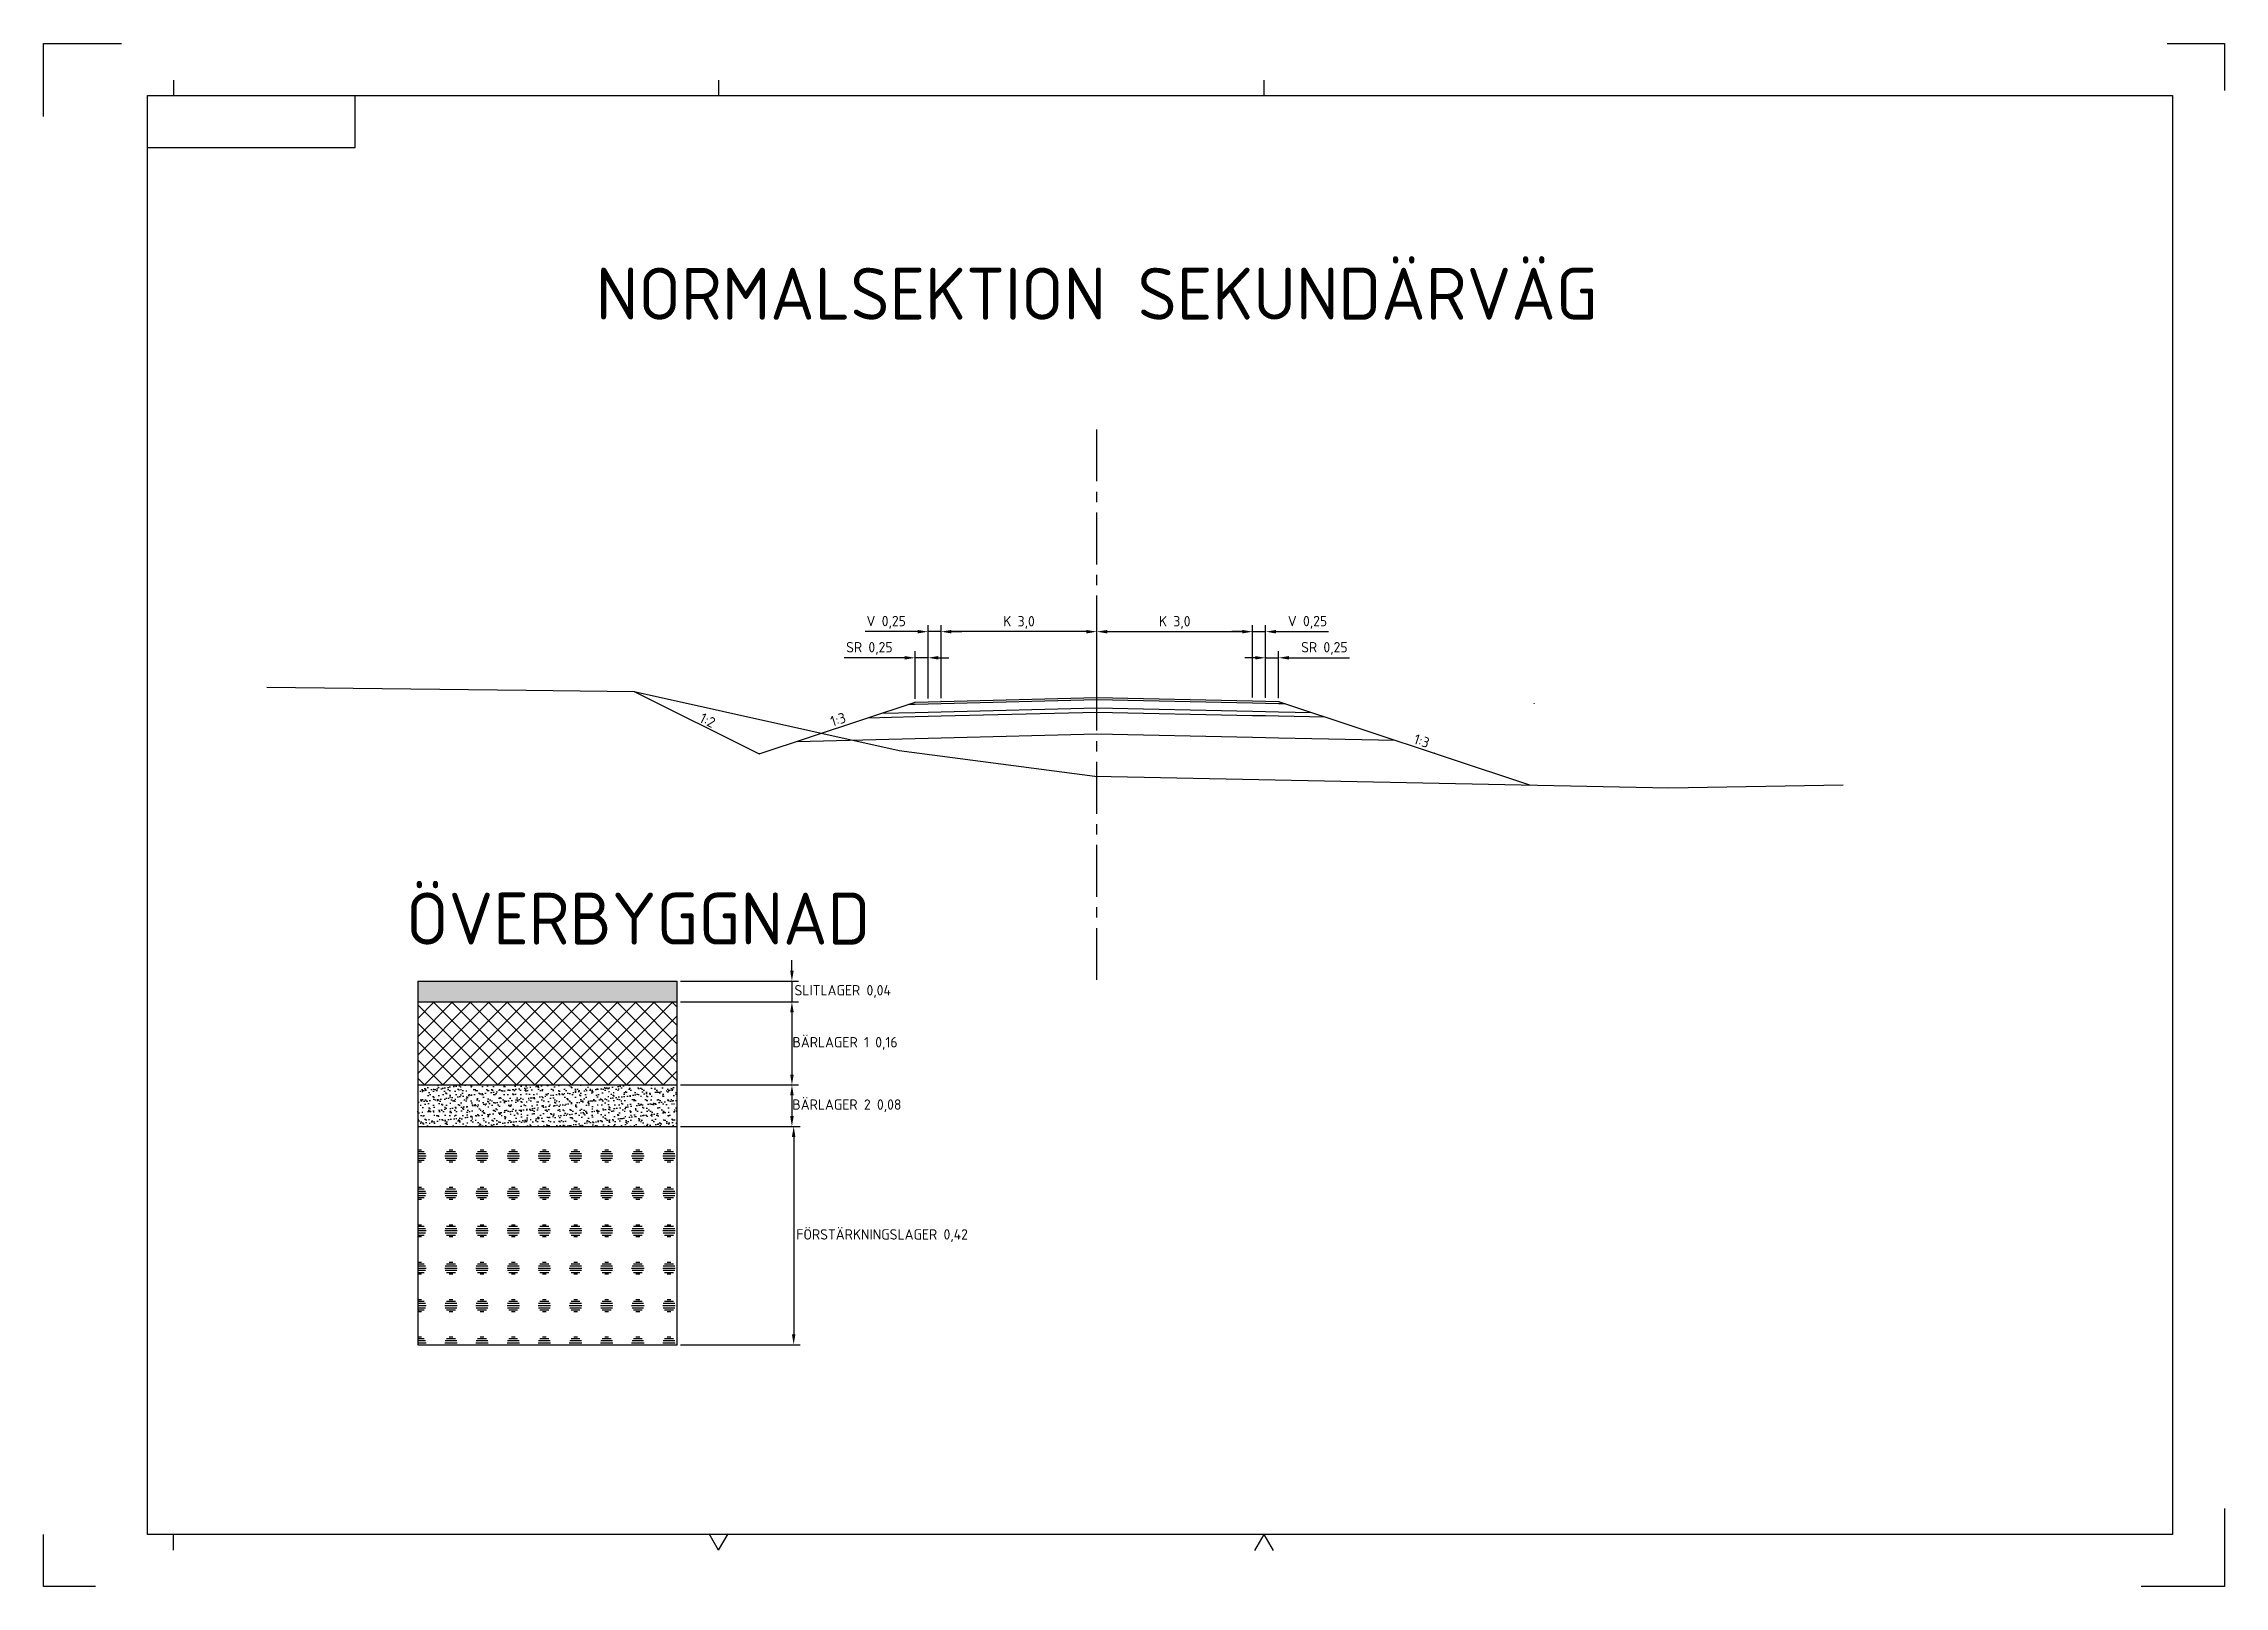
# Model space of a CAD drawing. Header units: metres. Extents: x 767.5 to 855.4, y 688.8 to 718.5.
# Drawn here: x 813.45 to 855.45, y 688.79 to 718.49 of the extents above; entities that cross this region are included whole.
import ezdxf
from ezdxf.enums import TextEntityAlignment as Align

# ---------------------------------------------------------------- set-up
doc = ezdxf.new("R2010")
doc.units = ezdxf.units.M
doc.header["$LTSCALE"] = 0.1
doc.linetypes.add('CENTER', pattern=[16, 10, -2, 2, -2])
for name, color, linetype in [('M-37-CL', 1, 'CENTER'), ('M-37-Dimensions', 3, 'Continuous'), ('M-37-Mark', 4, 'Continuous'), ('M-37-OB_B1', 4, 'Continuous'), ('M-37-OB_B2', 4, 'Continuous'), ('M-37-OB_F1', 4, 'Continuous'), ('M-37-Vag-Overyta', 3, 'Continuous'), ('M-37-Vag-Slitlager', 4, 'Continuous')]:
    doc.layers.add(name, color=color, linetype=linetype)
doc.layers.add('Non-PlotDot', color=7, linetype='Continuous', plot=False)
doc.styles.add('ISO35', font='iso3098.shx')
doc.dimstyles.new('ISO-25', dxfattribs={"dimtxt": 2.5, "dimasz": 2.5, "dimexe": 1.25, "dimexo": 0.625, "dimtad": 1, "dimtxsty": 'Standard', "dimcen": 2.5, "dimadec": 0, "dimazin": 0, "dimtfac": 1, "dimtmove": 0, "dimatfit": 3, "dimfxl": 1, "dimarcsym": 0})

msp = doc.modelspace()

# ---------------------------------------------------------------- texts
at = {"layer": 'M-37-Dimensions', "style": 'ISO35'}
for s, p in [('NORMALSEKTION SEKUNDÄRVÄG', (833.729, 713.178)), ('ÖVERBYGGNAD', (824.896, 701.148))]:
    msp.add_text(s, height=1, dxfattribs=at).set_placement(p, align=Align.CENTER)
for s, rotation, p in [('1:3', 17.941, (828.638, 705.342)), ('1:2', 333.6295, (826.06, 705.441)), ('1:3', 341.5872, (839.817, 705.02))]:
    msp.add_text(s, height=0.2, rotation=rotation, dxfattribs=at).set_placement(p)

# ---------------------------------------------------------------- blocks, each defined once
blk = doc.blocks.new('*D20')
at = {"layer": 'Defpoints', "color": 0, "transparency": 16777216}
for p in [(830.73, 707.172), (830.73, 705.83), (833.729, 705.907)]:
    blk.add_point(p, dxfattribs=at)
at = {"layer": 'M-37-Dimensions', "color": 0, "lineweight": -2, "transparency": 16777216}
for p, q in [((830.73, 705.892), (830.73, 707.297)), ((833.729, 705.97), (833.729, 707.297)), ((833.529, 707.172), (830.93, 707.172))]:
    blk.add_line(p, q, dxfattribs=at)
at = {"layer": 'M-37-Dimensions', "color": 0, "transparency": 16777216}
for points in [[(830.93, 707.205), (830.93, 707.138), (830.73, 707.172)], [(833.529, 707.205), (833.529, 707.138), (833.729, 707.172)]]:
    blk.add_solid(points, dxfattribs=at)
at = {"layer": 'M-37-Dimensions', "color": 0, "transparency": 16777216, "insert": (832.23, 707.349), "char_height": 0.2, "attachment_point": 5, "style": 'ISO35'}
blk.add_mtext('K 3,0', dxfattribs=at)
blk = doc.blocks.new('*D21')
at = {"layer": 'Defpoints', "color": 0, "transparency": 16777216}
for p in [(836.729, 707.172), (833.729, 705.907), (836.729, 705.841)]:
    blk.add_point(p, dxfattribs=at)
at = {"layer": 'M-37-Dimensions', "color": 0, "lineweight": -2, "transparency": 16777216}
for p, q in [((833.729, 705.97), (833.729, 707.297)), ((836.729, 705.903), (836.729, 707.297)), ((833.929, 707.172), (836.529, 707.172))]:
    blk.add_line(p, q, dxfattribs=at)
at = {"layer": 'M-37-Dimensions', "color": 0, "transparency": 16777216}
for points in [[(833.929, 707.205), (833.929, 707.138), (833.729, 707.172)], [(836.529, 707.205), (836.529, 707.138), (836.729, 707.172)]]:
    blk.add_solid(points, dxfattribs=at)
at = {"layer": 'M-37-Dimensions', "color": 0, "transparency": 16777216, "insert": (835.229, 707.349), "char_height": 0.2, "attachment_point": 5, "style": 'ISO35'}
blk.add_mtext('K 3,0', dxfattribs=at)
blk = doc.blocks.new('*D22')
at = {"layer": 'Defpoints', "color": 0, "transparency": 16777216}
for p in [(830.478, 707.172), (830.478, 705.823), (830.729, 705.829)]:
    blk.add_point(p, dxfattribs=at)
at = {"layer": 'M-37-Dimensions', "color": 0, "lineweight": -2, "transparency": 16777216}
for p, q in [((830.478, 705.886), (830.478, 707.297)), ((830.729, 705.892), (830.729, 707.297)), ((830.278, 707.172), (829.265, 707.172)), ((830.729, 707.172), (830.478, 707.172)), ((830.929, 707.172), (831.129, 707.172))]:
    blk.add_line(p, q, dxfattribs=at)
at = {"layer": 'M-37-Dimensions', "color": 0, "transparency": 16777216}
for points in [[(830.278, 707.205), (830.278, 707.138), (830.478, 707.172)], [(830.929, 707.205), (830.929, 707.138), (830.729, 707.172)]]:
    blk.add_solid(points, dxfattribs=at)
at = {"layer": 'M-37-Dimensions', "color": 0, "transparency": 16777216, "insert": (829.672, 707.353), "char_height": 0.2, "attachment_point": 5, "style": 'ISO35'}
blk.add_mtext('V 0,25', dxfattribs=at)
blk = doc.blocks.new('*D23')
at = {"layer": 'Defpoints', "color": 0, "transparency": 16777216}
for p in [(836.979, 707.172), (836.729, 705.841), (836.979, 705.836)]:
    blk.add_point(p, dxfattribs=at)
at = {"layer": 'M-37-Dimensions', "color": 0, "lineweight": -2, "transparency": 16777216}
for p, q in [((836.729, 705.903), (836.729, 707.297)), ((836.979, 705.898), (836.979, 707.297)), ((836.529, 707.172), (836.329, 707.172)), ((836.729, 707.172), (836.979, 707.172)), ((837.179, 707.172), (838.193, 707.172))]:
    blk.add_line(p, q, dxfattribs=at)
at = {"layer": 'M-37-Dimensions', "color": 0, "transparency": 16777216}
for points in [[(836.529, 707.205), (836.529, 707.138), (836.729, 707.172)], [(837.179, 707.205), (837.179, 707.138), (836.979, 707.172)]]:
    blk.add_solid(points, dxfattribs=at)
at = {"layer": 'M-37-Dimensions', "color": 0, "transparency": 16777216, "insert": (837.786, 707.353), "char_height": 0.2, "attachment_point": 5, "style": 'ISO35'}
blk.add_mtext('V 0,25', dxfattribs=at)
blk = doc.blocks.new('*D24')
at = {"layer": 'Defpoints', "color": 0, "transparency": 16777216}
for p in [(830.229, 706.669), (830.229, 705.817), (830.478, 705.823)]:
    blk.add_point(p, dxfattribs=at)
at = {"layer": 'M-37-Dimensions', "color": 0, "lineweight": -2, "transparency": 16777216}
for p, q in [((830.029, 706.669), (828.866, 706.669)), ((830.229, 705.879), (830.229, 706.794)), ((830.478, 706.669), (830.229, 706.669)), ((830.478, 705.886), (830.478, 706.794)), ((830.678, 706.669), (830.878, 706.669))]:
    blk.add_line(p, q, dxfattribs=at)
at = {"layer": 'M-37-Dimensions', "color": 0, "transparency": 16777216}
for points in [[(830.029, 706.702), (830.029, 706.635), (830.229, 706.669)], [(830.678, 706.702), (830.678, 706.635), (830.478, 706.669)]]:
    blk.add_solid(points, dxfattribs=at)
at = {"layer": 'M-37-Dimensions', "color": 0, "transparency": 16777216, "insert": (829.348, 706.849), "char_height": 0.2, "attachment_point": 5, "style": 'ISO35'}
blk.add_mtext('SR 0,25', dxfattribs=at)
blk = doc.blocks.new('*D25')
at = {"layer": 'Defpoints', "color": 0, "transparency": 16777216}
for p in [(837.229, 706.669), (836.979, 705.836), (837.229, 705.83)]:
    blk.add_point(p, dxfattribs=at)
at = {"layer": 'M-37-Dimensions', "color": 0, "lineweight": -2, "transparency": 16777216}
for p, q in [((836.779, 706.669), (836.579, 706.669)), ((836.979, 705.898), (836.979, 706.794)), ((836.979, 706.669), (837.229, 706.669)), ((837.229, 705.893), (837.229, 706.794)), ((837.429, 706.669), (838.593, 706.669))]:
    blk.add_line(p, q, dxfattribs=at)
at = {"layer": 'M-37-Dimensions', "color": 0, "transparency": 16777216}
for points in [[(836.779, 706.702), (836.779, 706.635), (836.979, 706.669)], [(837.429, 706.702), (837.429, 706.635), (837.229, 706.669)]]:
    blk.add_solid(points, dxfattribs=at)
at = {"layer": 'M-37-Dimensions', "color": 0, "transparency": 16777216, "insert": (838.111, 706.849), "char_height": 0.2, "attachment_point": 5, "style": 'ISO35'}
blk.add_mtext('SR 0,25', dxfattribs=at)
blk = doc.blocks.new('VNNP_ISO-A3')
at = {"color": 1}
for p, q in [((0, 283), (0, 297)), ((0, 297), (15, 297)), ((409, 297), (420, 297)), ((420, 297), (420, 288)), ((25, 290), (25, 287)), ((130, 290), (130, 287)), ((235, 290), (235, 287)), ((60, 277), (60, 287)), ((20, 277), (60, 277)), ((420, 15), (420, 0)), ((0, 0), (0, 10)), ((25, 7), (25, 10)), ((130, 7), (128.19, 10.11)), ((130, 7), (131.81, 10.11)), ((235, 10), (233.19, 6.89)), ((235, 10), (236.81, 6.89)), ((10, 0), (0, 0)), ((420, 0), (404, 0))]:
    blk.add_line(p, q, dxfattribs=at)
at = {"color": 7}
for p, q in [((20, 287), (410, 287)), ((20, 10), (20, 287)), ((410, 287), (410, 10)), ((410, 10), (20, 10))]:
    blk.add_line(p, q, dxfattribs=at)
blk = doc.blocks.new('*D26')
at = {"layer": 'Defpoints', "color": 0, "transparency": 16777216}
for p in [(825.65, 700.445), (825.65, 700.045), (827.857, 700.045)]:
    blk.add_point(p, dxfattribs=at)
at = {"layer": 'M-37-Dimensions', "color": 0, "lineweight": -2, "transparency": 16777216}
for p, q in [((827.857, 700.645), (827.857, 700.845)), ((825.713, 700.445), (827.982, 700.445)), ((827.857, 700.445), (827.857, 700.045)), ((825.713, 700.045), (827.982, 700.045)), ((827.857, 699.845), (827.857, 699.645))]:
    blk.add_line(p, q, dxfattribs=at)
at = {"layer": 'M-37-Dimensions', "color": 0, "transparency": 16777216}
for points in [[(827.824, 700.645), (827.891, 700.645), (827.857, 700.445)], [(827.824, 699.845), (827.891, 699.845), (827.857, 700.045)]]:
    blk.add_solid(points, dxfattribs=at)
at = {"layer": 'M-37-Dimensions', "color": 0, "transparency": 16777216, "insert": (828.835, 700.245), "char_height": 0.2, "attachment_point": 5, "style": 'ISO35'}
blk.add_mtext('SLITLAGER 0,04', dxfattribs=at)
blk = doc.blocks.new('*D27')
at = {"layer": 'Defpoints', "color": 0, "transparency": 16777216}
for p in [(825.65, 700.045), (825.65, 698.445), (827.857, 698.445)]:
    blk.add_point(p, dxfattribs=at)
at = {"layer": 'M-37-Dimensions', "color": 0, "lineweight": -2, "transparency": 16777216}
for p, q in [((825.713, 700.045), (827.982, 700.045)), ((827.857, 699.845), (827.857, 698.645)), ((825.713, 698.445), (827.982, 698.445))]:
    blk.add_line(p, q, dxfattribs=at)
at = {"layer": 'M-37-Dimensions', "color": 0, "transparency": 16777216}
for points in [[(827.824, 699.845), (827.891, 699.845), (827.857, 700.045)], [(827.824, 698.645), (827.891, 698.645), (827.857, 698.445)]]:
    blk.add_solid(points, dxfattribs=at)
at = {"layer": 'M-37-Dimensions', "color": 0, "transparency": 16777216, "insert": (828.879, 699.245), "char_height": 0.2, "attachment_point": 5, "style": 'ISO35'}
blk.add_mtext('BÄRLAGER 1 0,16', dxfattribs=at)
blk = doc.blocks.new('*D28')
at = {"layer": 'Defpoints', "color": 0, "transparency": 16777216}
for p in [(825.65, 698.445), (825.65, 697.645), (827.857, 697.645)]:
    blk.add_point(p, dxfattribs=at)
at = {"layer": 'M-37-Dimensions', "color": 0, "lineweight": -2, "transparency": 16777216}
for p, q in [((825.713, 698.445), (827.982, 698.445)), ((827.857, 698.245), (827.857, 697.845)), ((825.713, 697.645), (827.982, 697.645))]:
    blk.add_line(p, q, dxfattribs=at)
at = {"layer": 'M-37-Dimensions', "color": 0, "transparency": 16777216}
for points in [[(827.824, 698.245), (827.891, 698.245), (827.857, 698.445)], [(827.824, 697.845), (827.891, 697.845), (827.857, 697.645)]]:
    blk.add_solid(points, dxfattribs=at)
at = {"layer": 'M-37-Dimensions', "color": 0, "transparency": 16777216, "insert": (828.915, 698.045), "char_height": 0.2, "attachment_point": 5, "style": 'ISO35'}
blk.add_mtext('BÄRLAGER 2 0,08', dxfattribs=at)
blk = doc.blocks.new('*D29')
at = {"layer": 'Defpoints', "color": 0, "transparency": 16777216}
for p in [(825.65, 697.645), (825.65, 693.445), (827.891, 693.445)]:
    blk.add_point(p, dxfattribs=at)
at = {"layer": 'M-37-Dimensions', "color": 0, "lineweight": -2, "transparency": 16777216}
for p, q in [((825.713, 697.645), (828.016, 697.645)), ((827.891, 697.445), (827.891, 693.645)), ((825.713, 693.445), (828.016, 693.445))]:
    blk.add_line(p, q, dxfattribs=at)
at = {"layer": 'M-37-Dimensions', "color": 0, "transparency": 16777216}
for points in [[(827.857, 697.445), (827.924, 697.445), (827.891, 697.645)], [(827.857, 693.645), (827.924, 693.645), (827.891, 693.445)]]:
    blk.add_solid(points, dxfattribs=at)
at = {"layer": 'M-37-Dimensions', "color": 0, "transparency": 16777216, "insert": (829.594, 695.545), "char_height": 0.2, "attachment_point": 5, "style": 'ISO35'}
blk.add_mtext('FÖRSTÄRKNINGSLAGER 0,42', dxfattribs=at)

# ---------------------------------------------------------------- dimensions: what is measured, and where the dimension line sits
at = {"layer": 'M-37-Dimensions'}
for base, p1, p2, text, picture, middle in [((830.478, 707.172), (830.729, 705.829), (830.478, 705.823), 'V <>', '*D22', (829.672, 707.353)), ((830.73, 707.172), (833.729, 705.907), (830.73, 705.83), 'K <>,0', '*D20', (832.23, 707.349)), ((836.729, 707.172), (833.729, 705.907), (836.729, 705.841), 'K <>,0', '*D21', (835.229, 707.349)), ((836.979, 707.172), (836.729, 705.841), (836.979, 705.836), 'V <>', '*D23', (837.786, 707.353)), ((830.229, 706.669), (830.478, 705.823), (830.229, 705.817), 'SR <>', '*D24', (829.348, 706.849)), ((837.229, 706.669), (836.979, 705.836), (837.229, 705.83), 'SR <>', '*D25', (838.111, 706.849))]:
    dim = msp.add_linear_dim(base=base, p1=p1, p2=p2, text=text, dimstyle='ISO-25', override={"dimscale": 0.1, "dimtxt": 2, "dimasz": 2, "dimtxsty": 'ISO35'}, dxfattribs=at)
    dim.commit()
    dim.dimension.update_dxf_attribs({"geometry": picture, "text_midpoint": middle})
for base, p1, p2, text, picture, middle in [((827.857, 700.045), (825.65, 700.445), (825.65, 700.045), 'SLITLAGER <>', '*D26', (828.835, 700.245)), ((827.857, 698.445), (825.65, 700.045), (825.65, 698.445), 'BÄRLAGER 1 <>', '*D27', (828.879, 699.245)), ((827.857, 697.645), (825.65, 698.445), (825.65, 697.645), 'BÄRLAGER 2 <>', '*D28', (828.915, 698.045)), ((827.891, 693.445), (825.65, 697.645), (825.65, 693.445), 'FÖRSTÄRKNINGSLAGER <>', '*D29', (829.594, 695.545))]:
    dim = msp.add_linear_dim(base=base, p1=p1, p2=p2, angle=90, text=text, dimstyle='ISO-25', override={"dimscale": 0.1, "dimtxt": 2, "dimasz": 2, "dimtad": 2, "dimtih": 1, "dimtoh": 1, "dimlfac": 0.1, "dimtxsty": 'ISO35'}, dxfattribs=at)
    dim.commit()
    dim.dimension.update_dxf_attribs({"geometry": picture, "text_midpoint": middle})

# ---------------------------------------------------------------- hatches: boundary and pattern name
at = {"layer": 'M-37-Dimensions'}
h = msp.add_hatch(color=256, dxfattribs=at)
h.dxf.hatch_style = 1
h.paths.add_polyline_path([(825.65, 700.445), (820.65, 700.445), (820.65, 700.045), (825.65, 700.045)])
h = msp.add_hatch(dxfattribs=at)
h.set_pattern_fill('ANSI37', color=256, scale=2)
h.set_pattern_definition([(45, (45.96942, 0), (-0.176776695, 0.176776695), []), (135, (45.96942, 0), (-0.176776695, -0.176776695), [])])
h.paths.add_polyline_path([(825.65, 700.045), (820.65, 700.045), (820.65, 698.445), (825.65, 698.445)])
h = msp.add_hatch(dxfattribs=at)
h.set_pattern_fill('AR-SAND', color=256, scale=0.08)
h.set_pattern_definition([(37.5, (45.96942, 0), (-0.005039469, 0.154145902), [0, -0.1216, 0, -0.136, 0, -0.13]), (7.5, (45.96942, 0), (0.141582136, 0.225771685), [0, -0.0656, 0, -0.1096, 0, -0.042]), (327.5, (45.87102, 0), (0.249131349, 0.000452724), [0, -0.04, 0, -0.144, 0, -0.188]), (317.5, (45.87102, 0), (0.24049013, 0.070214045), [0, -0.02, 0, -0.0944, 0, -0.108])])
h.paths.add_polyline_path([(825.65, 698.445), (820.65, 698.445), (820.65, 697.645), (825.65, 697.645)])
h = msp.add_hatch(dxfattribs=at)
h.set_pattern_fill('DONUT', color=256, scale=0.24)
h.set_pattern_definition([(0, (46.0534, 0.006), (0, 0.72), [0.072, -0.528]), (0, (46.0042, 0.036), (0, 0.72), [0.1704, -0.4296]), (0, (45.9778, 0.0768), (0, 0.72), [0.2232, -0.3768]), (0, (45.9694, 0.12), (0, 0.72), [0.24, -0.36]), (0, (45.9778, 0.1632), (0, 0.72), [0.2232, -0.3768]), (0, (46.0042, 0.204), (0, 0.72), [0.1704, -0.4296]), (0, (46.0534, 0.234), (0, 0.72), [0.072, -0.528])])
h.paths.add_polyline_path([(825.65, 697.645), (820.65, 697.645), (820.65, 693.445), (825.65, 693.445)])

# ---------------------------------------------------------------- linework, layer by layer
at = {"layer": 'M-37-CL'}
msp.add_line((833.729, 700.466), (833.729, 711.066), dxfattribs=at)
at = {"layer": 'M-37-Dimensions'}
for p, q in [((820.65, 700.445), (825.65, 700.445)), ((820.65, 700.445), (820.65, 693.445)), ((825.65, 693.445), (825.65, 700.445)), ((820.65, 700.045), (825.65, 700.045)), ((820.65, 698.445), (825.65, 698.445)), ((820.65, 697.645), (825.65, 697.645)), ((820.65, 697.645), (825.65, 697.645)), ((820.65, 693.445), (825.65, 693.445))]:
    msp.add_line(p, q, dxfattribs=at)
at = {"layer": 'M-37-Mark', "flags": 128}
msp.add_lwpolyline([(817.743, 706.104), (822.736, 706.043), (824.82, 706.023), (829.925, 704.884), (833.688, 704.393), (844.747, 704.165), (848.101, 704.225)], dxfattribs=at)
at = {"layer": 'M-37-OB_B1'}
msp.add_lwpolyline([(829.58, 705.601), (830.229, 705.617), (830.479, 705.623), (830.729, 705.629), (833.729, 705.704), (836.729, 705.641), (836.979, 705.636), (837.229, 705.63), (837.871, 705.617)], dxfattribs=at)
at = {"layer": 'M-37-OB_B2'}
msp.add_lwpolyline([(829.32, 705.514), (830.229, 705.537), (830.479, 705.543), (830.729, 705.549), (833.729, 705.624), (836.729, 705.561), (836.979, 705.556), (837.229, 705.55), (838.127, 705.531)], dxfattribs=at)
at = {"layer": 'M-37-OB_F1'}
msp.add_lwpolyline([(827.957, 705.06), (830.229, 705.117), (830.479, 705.123), (830.729, 705.129), (833.729, 705.204), (836.729, 705.141), (836.979, 705.136), (837.229, 705.13), (839.474, 705.083)], dxfattribs=at)
at = {"layer": 'M-37-Vag-Overyta'}
msp.add_lwpolyline([(824.82, 706.023), (827.229, 704.818), (830.229, 705.817), (830.479, 705.823), (830.729, 705.829), (833.729, 705.904), (836.729, 705.841), (836.979, 705.836), (837.229, 705.83), (842.063, 704.221)], dxfattribs=at)
at = {"layer": 'M-37-Vag-Slitlager'}
msp.add_lwpolyline([(830.1, 705.774), (830.229, 705.777), (830.479, 705.783), (830.729, 705.789), (833.729, 705.864), (836.729, 705.801), (836.979, 705.796), (837.229, 705.79), (837.358, 705.788)], dxfattribs=at)
at = {"layer": 'Non-PlotDot'}
for centre in [(824.82, 706.023), (830.229, 705.817), (830.479, 705.823), (830.729, 705.829), (833.729, 705.906), (833.729, 705.904), (836.729, 705.841), (836.979, 705.836), (837.229, 705.83), (842.153, 705.793), (827.229, 704.818), (840.229, 704.831)]:
    msp.add_circle(centre, 0.001, dxfattribs=at)

# ---------------------------------------------------------------- block references
at = {"layer": 'M-37-Dimensions', "xscale": 0.1000000000000002, "yscale": 0.1000000000000002}
msp.add_blockref('VNNP_ISO-A3', (813.445, 688.792), dxfattribs=at)

msp.set_redraw_order([(e.dxf.handle, doc.entitydb.next_handle()) for e in msp.query("TEXT MTEXT ATTDEF DIMENSION ARC_DIMENSION")])  # texts and dimensions are drawn at this point

doc.saveas('drawing.dxf')
